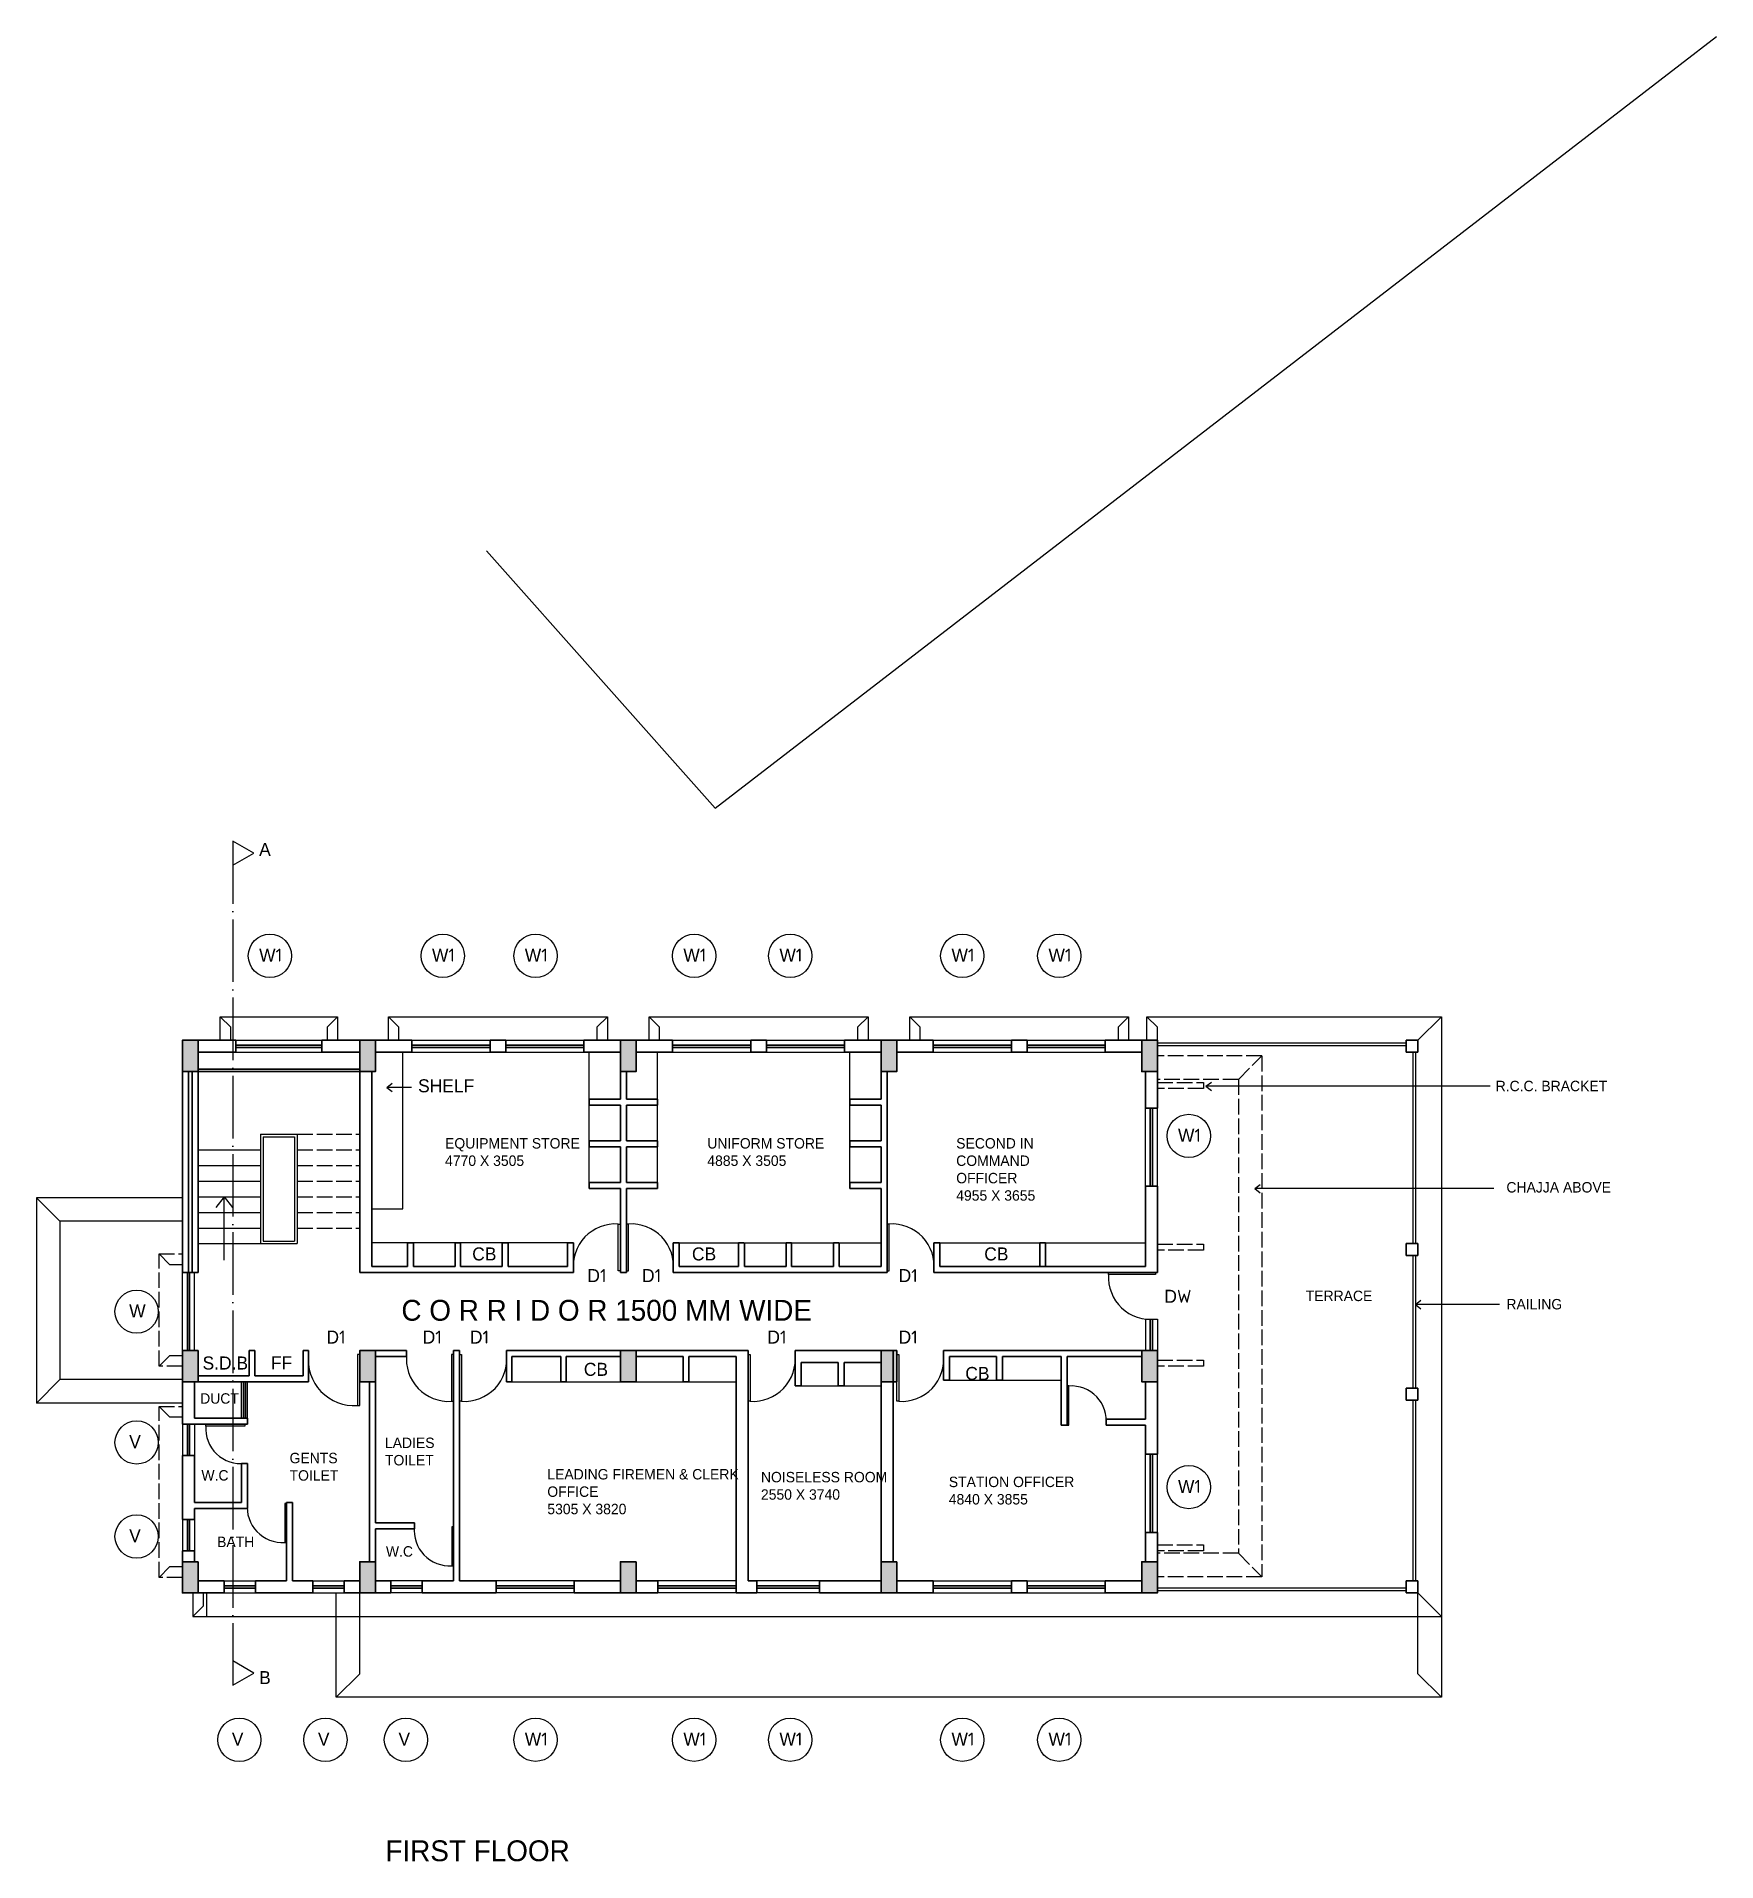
# Model space of a CAD drawing. Header units: millimetres. Extents: x 99749 to 363573, y 5266 to 161474.
# Drawn here: x 157385 to 189611, y 70013 to 105017 of the extents above; entities that cross this region are included whole.
import ezdxf

# ---------------------------------------------------------------- set-up
doc = ezdxf.new("R2010")
doc.units = ezdxf.units.MM
doc.linetypes.add('ACAD_ISO02W100', pattern=[15, 12, -3])
doc.linetypes.add('ACAD_ISO04W100', pattern=[30, 24, -3, 0, -3])
for name, color, linetype in [('COLUMNS', 7, 'Continuous'), ('STAIRS', 7, 'Continuous'), ('WALLS', 7, 'Continuous'), ('WINDOWS', 7, 'Continuous')]:
    doc.layers.add(name, color=color, linetype=linetype)

msp = doc.modelspace()

# ---------------------------------------------------------------- texts
at = {"ltscale": 50, "attachment_point": 1}
for s, insert, char_height, width in [('A', (161655.4, 89549.6), 250, 2552.056), ('W{\\fISOCPEUR|b0|i0|c0|p34;1}', (161655.4, 87522.9), 250, 2552.056), ('W{\\fISOCPEUR|b0|i0|c0|p34;1}', (166751.3, 87522.9), 250, 2552.056), ('W{\\fISOCPEUR|b0|i0|c0|p34;1}', (169792.9, 87522.9), 250, 2552.056), ('W{\\fISOCPEUR|b0|i0|c0|p34;1}', (171635.5, 87522.9), 250, 2552.056), ('W{\\fISOCPEUR|b0|i0|c0|p34;1}', (174936.2, 87522.9), 250, 2552.056), ('W{\\fISOCPEUR|b0|i0|c0|p34;1}', (176796.6, 87522.9), 250, 2552.056), ('SHELF', (164704.3, 85015.8), 250, 2552.056), ('R.C.C. BRACKET', (185374.6, 84987.3), 200, 2552.056), ('W{\\fISOCPEUR|b0|i0|c0|p34;1}', (179281, 84068), 250, 2552.056), ('EQUIPMENT STORE\\P4770 X 3505', (165222, 83887.7), 200, 2552.056), ('UNIFORM STORE\\P4885 X 3505', (170252.4, 83887.7), 200, 2552.056), ('SECOND IN COMMAND OFFICER\\P4955 X 3655', (175026.8, 83887.7), 200, 2552.056), ('CHAJJA ABOVE', (185581, 83044.2), 200, 2552.056), ('CB', (165743.1, 81790.8), 250, 2552.056), ('CB', (169957.6, 81790.8), 250, 2552.056), ('CB', (175564.7, 81790.8), 250, 2552.056), ('D{\\fISOCPEUR|b0|i0|c0|p34;1}', (167952, 81375.8), 250, 2552.056), ('D{\\fISOCPEUR|b0|i0|c0|p34;1}', (169000.5, 81375.8), 250, 2552.056), ('D{\\fISOCPEUR|b0|i0|c0|p34;1}', (173922, 81375.8), 250, 2552.056), ('D{\\fISOCPEUR|b0|i0|c0|p34;W}', (179019.5, 80978.8), 250, 2552.056), ('TERRACE', (181731.3, 80961.8), 200, 2552.056), ('W', (159162.6, 80698.7), 250, 2552.056), ('C O R R I D O R 1500 MM WIDE', (164384.7, 80785), 400, 21891.768), ('RAILING', (185581, 80802.3), 200, 2552.056), ('D{\\fISOCPEUR|b0|i0|c0|p34;1}', (162947, 80196.2), 250, 2552.056), ('D{\\fISOCPEUR|b0|i0|c0|p34;1}', (164792.9, 80196.2), 250, 2552.056), ('D{\\fISOCPEUR|b0|i0|c0|p34;1}', (165699.2, 80196.2), 250, 2552.056), ('D{\\fISOCPEUR|b0|i0|c0|p34;1}', (171404.7, 80196.2), 250, 2552.056), ('D{\\fISOCPEUR|b0|i0|c0|p34;1}', (173922, 80196.2), 250, 2552.056), ('S.D.B', (160570.3, 79699.2), 250, 2552.056), ('FF', (161881.3, 79704.2), 250, 2552.056), ('CB', (167883.9, 79577.7), 250, 2552.056), ('CB', (175201.1, 79498.1), 250, 2552.056), ('DUCT', (160524.3, 78993.9), 200, 2552.056), ('V', (159162.6, 78190.2), 250, 2552.056), ('LADIES TOILET', (164068.9, 78143.6), 200, 1717.744), ('GENTS TOILET', (162239.6, 77851.2), 200, 1550.882), ('W.C', (160548.2, 77519.8), 200, 2552.056), ('LEADING FIREMEN & CLERK OFFICE\\P5305 X 3820', (167183.7, 77540.3), 200, 3663.254), ('NOISELESS ROOM\\P2550 X 3740', (171281.3, 77485.5), 200, 2552.056), ('STATION OFFICER\\P4840 X 3855', (174884.9, 77394.1), 200, 3279.626), ('W{\\fISOCPEUR|b0|i0|c0|p34;1}', (179281, 77333.2), 250, 2552.056), ('V', (159162.6, 76386.5), 250, 2552.056), ('BATH ', (160849.4, 76243.3), 200, 1557.933), ('W.C', (164087.2, 76060.6), 200, 2552.056), ('B', (161655.4, 73664.9), 250, 2552.056), ('V', (161132, 72486.3), 250, 2552.056), ('V', (162783, 72486.3), 250, 2552.056), ('V', (164328.4, 72486.3), 250, 2552.056), ('W{\\fISOCPEUR|b0|i0|c0|p34;1}', (166751.3, 72486.3), 250, 2552.056), ('W{\\fISOCPEUR|b0|i0|c0|p34;1}', (169792.9, 72486.3), 250, 2552.056), ('W{\\fISOCPEUR|b0|i0|c0|p34;1}', (171635.5, 72486.3), 250, 2552.056), ('W{\\fISOCPEUR|b0|i0|c0|p34;1}', (174936.2, 72486.3), 250, 2552.056), ('W{\\fISOCPEUR|b0|i0|c0|p34;1}', (176796.6, 72486.3), 250, 2552.056), ('FIRST FLOOR', (164077.1, 70418.5), 400, 5179.605)]:
    msp.add_mtext(s, dxfattribs=dict(at, insert=insert, char_height=char_height, width=width))

# ---------------------------------------------------------------- blocks, each defined once
blk = doc.blocks.new('*U19')
at = {"layer": 'WALLS', "lineweight": 30, "ltscale": 50}
for p, q in [((0, 0), (0, 230)), ((600, 0), (600, 230))]:
    blk.add_line(p, q, dxfattribs=at)
at = {"layer": 'WALLS', "ltscale": 50}
for p, q in [((0, 230), (600, 230)), ((0, 0), (600, 0))]:
    blk.add_line(p, q, dxfattribs=at)
at = {"layer": 'WINDOWS', "lineweight": 30, "ltscale": 50}
for p, q in [((0, 135), (600, 135)), ((0, 95), (600, 95))]:
    blk.add_line(p, q, dxfattribs=at)
blk = doc.blocks.new('*U20')
at = {"layer": 'WALLS', "lineweight": 30, "ltscale": 50}
for p, q in [((0, 0), (0, 230)), ((1500, 0), (1500, 230))]:
    blk.add_line(p, q, dxfattribs=at)
at = {"layer": 'WALLS', "ltscale": 50}
for p, q in [((0, 230), (1500, 230)), ((0, 0), (1500, 0))]:
    blk.add_line(p, q, dxfattribs=at)
at = {"layer": 'WINDOWS', "lineweight": 30, "ltscale": 50}
for p, q in [((0, 135), (1500, 135)), ((0, 95), (1500, 95))]:
    blk.add_line(p, q, dxfattribs=at)
blk = doc.blocks.new('*U21')
at = {"layer": 'WALLS', "lineweight": 30, "ltscale": 50}
for p, q in [((0, 0), (0, 230)), ((1200, 0), (1200, 230))]:
    blk.add_line(p, q, dxfattribs=at)
at = {"layer": 'WALLS', "ltscale": 50}
for p, q in [((0, 230), (1200, 230)), ((0, 0), (1200, 0))]:
    blk.add_line(p, q, dxfattribs=at)
at = {"layer": 'WINDOWS', "lineweight": 30, "ltscale": 50}
for p, q in [((0, 135), (1200, 135)), ((0, 95), (1200, 95))]:
    blk.add_line(p, q, dxfattribs=at)
blk = doc.blocks.new('*U22')
at = {"ltscale": 50}
for p, q in [((-40, 0), (-40, 900)), ((-40, 900), (0, 900)), ((0, 900), (0, 0)), ((0, 0), (-40, 0))]:
    blk.add_line(p, q, dxfattribs=at)
blk.add_arc((-95, 92), 810, 86.1077, 186.4962, dxfattribs=at)
blk = doc.blocks.new('*U23')
at = {"ltscale": 50}
for p, q in [((0, 900), (0, 0)), ((40, 900), (0, 900)), ((40, 0), (40, 900)), ((0, 0), (40, 0))]:
    blk.add_line(p, q, dxfattribs=at)
blk.add_arc((95, 92), 810, 353.5038, 93.8923, dxfattribs=at)
blk = doc.blocks.new('*U24')
at = {"ltscale": 50}
for p, q in [((0, -900), (0, 0)), ((0, 0), (40, 0)), ((40, 0), (40, -900)), ((40, -900), (0, -900))]:
    blk.add_line(p, q, dxfattribs=at)
blk.add_arc((95, -92), 810, 266.1077, 6.4962, dxfattribs=at)
blk = doc.blocks.new('*U25')
at = {"ltscale": 50}
for p, q in [((0, 0), (-40, 0)), ((0, -900), (0, 0)), ((-40, 0), (-40, -900)), ((-40, -900), (0, -900))]:
    blk.add_line(p, q, dxfattribs=at)
blk.add_arc((-95, -92), 810, 173.5038, 273.8923, dxfattribs=at)
blk = doc.blocks.new('*U26')
at = {"ltscale": 50}
for p, q in [((0, 0), (-44, 0)), ((0, -981), (0, 0)), ((-44, 0), (-44, -981)), ((-44, -981), (0, -981))]:
    blk.add_line(p, q, dxfattribs=at)
blk.add_arc((-104, -100), 884, 173.5038, 273.8923, dxfattribs=at)
blk = doc.blocks.new('*U27')
at = {"ltscale": 50}
for p, q in [((-750, 0), (0, 0)), ((-750, -33), (-750, 0)), ((0, 0), (0, -33)), ((0, -33), (-750, -33))]:
    blk.add_line(p, q, dxfattribs=at)
blk.add_arc((-76, -79), 675, 176.1077, 276.4962, dxfattribs=at)
blk = doc.blocks.new('*U28')
at = {"ltscale": 50}
for p, q in [((0, 0), (-33, 0)), ((0, -750), (0, 0)), ((-33, 0), (-33, -750)), ((-33, -750), (0, -750))]:
    blk.add_line(p, q, dxfattribs=at)
blk.add_arc((-79, -76), 675, 173.5038, 273.8923, dxfattribs=at)
blk = doc.blocks.new('*U29')
at = {"ltscale": 50}
for p, q in [((0, 0), (-33, 0)), ((0, -750), (0, 0)), ((-33, 0), (-33, -750)), ((-33, -750), (0, -750))]:
    blk.add_line(p, q, dxfattribs=at)
blk.add_arc((-79, -76), 675, 173.5038, 273.8923, dxfattribs=at)
blk = doc.blocks.new('*U30')
at = {"ltscale": 50}
for p, q in [((0, 750), (0, 0)), ((33, 750), (0, 750)), ((33, 0), (33, 750)), ((0, 0), (33, 0))]:
    blk.add_line(p, q, dxfattribs=at)
blk.add_arc((79, 76), 675, 353.5038, 93.8923, dxfattribs=at)
blk = doc.blocks.new('*U31')
at = {"ltscale": 50}
for p, q in [((-900, 0), (0, 0)), ((-900, -40), (-900, 0)), ((0, 0), (0, -40)), ((0, -40), (-900, -40))]:
    blk.add_line(p, q, dxfattribs=at)
blk.add_arc((-92, -95), 810, 176.1077, 276.4962, dxfattribs=at)
blk = doc.blocks.new('DFVE')
at = {"ltscale": 50}
blk.add_circle((165178, 87384), 415, dxfattribs=at)
at = {"ltscale": 50, "insert": (164971, 87523), "char_height": 250, "width": 2552.06, "attachment_point": 1}
blk.add_mtext('W{\\fISOCPEUR|b0|i0|c0|p34;1}', dxfattribs=at)

# ---------------------------------------------------------------- hatches: boundary and pattern name
at = {"layer": 'WALLS', "lineweight": 30, "ltscale": 50}
h = msp.add_hatch(color=256, dxfattribs=at)
h.paths.add_polyline_path([(163884.9, 85763.1), (163584.9, 85763.1), (163584.9, 85163.1), (163884.9, 85163.1)])
h.paths.add_polyline_path([(168884.9, 85763.1), (168584.9, 85763.1), (168584.9, 85163.1), (168884.9, 85163.1)])
h.paths.add_polyline_path([(160484.9, 85763.1), (160184.9, 85763.1), (160184.9, 85163.1), (160484.9, 85163.1)])
h.paths.add_polyline_path([(173884.9, 85763.1), (173584.9, 85763.1), (173584.9, 85163.1), (173884.9, 85163.1)])
h.paths.add_polyline_path([(178884.9, 85763.1), (178584.9, 85763.1), (178584.9, 85163.1), (178884.9, 85163.1)])
h.paths.add_polyline_path([(178884.9, 79813.1), (178584.9, 79813.1), (178584.9, 79213.1), (178884.9, 79213.1)])
h.paths.add_polyline_path([(173884.9, 79813.1), (173584.9, 79813.1), (173584.9, 79213.1), (173884.9, 79213.1)])
h.paths.add_polyline_path([(168884.9, 79813.1), (168584.9, 79813.1), (168584.9, 79213.1), (168884.9, 79213.1)])
h.paths.add_polyline_path([(163884.9, 79813.1), (163584.9, 79813.1), (163584.9, 79213.1), (163884.9, 79213.1)])
h.paths.add_polyline_path([(160484.9, 79813.1), (160184.9, 79813.1), (160184.9, 79213.1), (160484.9, 79213.1)])
h.paths.add_polyline_path([(160484.9, 75763.1), (160184.9, 75763.1), (160184.9, 75163.1), (160484.9, 75163.1)])
h.paths.add_polyline_path([(163884.9, 75763.1), (163584.9, 75763.1), (163584.9, 75163.1), (163884.9, 75163.1)])
h.paths.add_polyline_path([(168884.9, 75763.1), (168584.9, 75763.1), (168584.9, 75163.1), (168884.9, 75163.1)])
h.paths.add_polyline_path([(173884.9, 75763.1), (173584.9, 75763.1), (173584.9, 75163.1), (173884.9, 75163.1)])
h.paths.add_polyline_path([(178884.9, 75763.1), (178584.9, 75763.1), (178584.9, 75163.1), (178884.9, 75163.1)])

# ---------------------------------------------------------------- linework, layer by layer
at = {"linetype": 'ACAD_ISO04W100', "ltscale": 50}
msp.add_line((161153.2, 89582.2), (161153.2, 73396.8), dxfattribs=at)
at = {"linetype": 'Continuous', "ltscale": 25}
for p, q in [((160909.9, 85763.1), (160909.9, 86213.1)), ((160909.9, 86213.1), (163159.9, 86213.1)), ((160909.9, 86213.1), (161109.9, 86013.1)), ((162959.9, 86013.1), (163159.9, 86213.1)), ((163159.9, 86213.1), (163159.9, 85763.1)), ((164134.9, 85763.1), (164134.9, 86213.1)), ((164134.9, 86213.1), (168334.9, 86213.1)), ((164134.9, 86213.1), (164334.9, 86013.1)), ((168134.9, 86013.1), (168334.9, 86213.1)), ((168334.9, 86213.1), (168334.9, 85763.1)), ((169134.9, 85763.1), (169134.9, 86213.1)), ((169134.9, 86213.1), (173334.9, 86213.1)), ((169134.9, 86213.1), (169334.9, 86013.1)), ((173134.9, 86013.1), (173334.9, 86213.1)), ((173334.9, 86213.1), (173334.9, 85763.1)), ((174134.9, 85763.1), (174134.9, 86213.1)), ((174134.9, 86213.1), (178334.9, 86213.1)), ((174134.9, 86213.1), (174334.9, 86013.1)), ((178134.9, 86013.1), (178334.9, 86213.1)), ((178334.9, 86213.1), (178334.9, 85763.1)), ((178684.9, 85763.1), (178684.9, 86213.1)), ((178684.9, 86213.1), (183334.9, 86213.1)), ((178684.9, 86213.1), (178884.9, 86013.1)), ((183210.2, 86213.1), (184334.9, 86213.1)), ((184334.9, 86213.1), (184334.9, 73163.1)), ((161109.9, 85763.1), (161109.9, 86013.1)), ((162959.9, 86013.1), (162959.9, 85763.1)), ((164334.9, 85763.1), (164334.9, 86013.1)), ((168134.9, 86013.1), (168134.9, 85763.1)), ((169334.9, 85763.1), (169334.9, 86013.1)), ((173134.9, 86013.1), (173134.9, 85763.1)), ((174334.9, 85763.1), (174334.9, 86013.1)), ((178134.9, 86013.1), (178134.9, 85763.1)), ((178884.9, 85763.1), (178884.9, 86013.1)), ((160384.9, 75163.1), (160384.9, 74713.1)), ((160384.9, 74713.1), (160584.9, 74913.1)), ((160584.9, 75163.1), (160584.9, 74913.1)), ((160653.7, 74713.1), (160653.7, 75163.1)), ((163134.9, 73163.1), (163134.9, 75163.1)), ((163584.9, 73613.1), (163584.9, 75163.1)), ((183884.9, 73613.1), (183884.9, 75163.1)), ((160384.9, 74713.1), (184334.9, 74713.1)), ((163134.9, 73163.1), (163584.9, 73613.1)), ((184334.9, 73163.1), (183884.9, 73613.1)), ((184334.9, 73163.1), (163134.9, 73163.1))]:
    msp.add_line(p, q, dxfattribs=at)
at = {"ltscale": 50}
for p, q in [((183884.9, 85763.1), (184334.9, 86213.1)), ((164414.9, 82533.1), (164414.9, 85533.1)), ((167984.9, 83033.1), (167984.9, 85533.1)), ((169299.9, 83033.1), (169299.9, 85533.1)), ((172984.9, 83033.1), (172984.9, 85533.1)), ((178884.9, 85713.1), (183654.9, 85713.1)), ((178884.9, 85663.1), (183654.9, 85663.1)), ((183784.9, 85533.1), (183784.9, 81863.1)), ((183834.9, 85533.1), (183834.9, 81863.1)), ((164104.3, 84860.8), (164209.4, 84942.9)), ((164580.7, 84860.8), (164104.3, 84860.8)), ((164104.3, 84860.8), (164209.4, 84778.7)), ((179816.8, 84880.8), (179922, 84963)), ((185267.6, 84880.8), (179816.8, 84880.8)), ((179816.8, 84880.8), (179922, 84798.7)), ((180753.7, 82918.1), (180858.8, 83000.3)), ((160184.9, 82743.1), (157384.9, 82743.1)), ((157384.9, 82743.1), (157384.9, 78805.6)), ((157384.9, 82743.1), (157834.9, 82293.1)), ((160985, 82763.1), (160827.6, 82555.7)), ((160985, 81545.7), (160985, 82763.1)), ((160985, 82763.1), (161142.5, 82555.7)), ((185342.1, 82918.1), (180753.7, 82918.1)), ((180753.7, 82918.1), (180858.8, 82836)), ((157834.9, 82293.1), (157834.9, 79255.6)), ((160184.9, 82293.1), (157834.9, 82293.1)), ((163814.9, 82533.1), (164414.9, 82533.1)), ((167684.9, 81878.1), (163814.9, 81878.1)), ((169599.9, 81878.1), (173584.9, 81878.1)), ((174714.9, 81878.1), (178654.9, 81878.1)), ((183784.9, 81633.1), (183784.9, 79093.1)), ((183834.9, 81633.1), (183834.9, 79093.1)), ((183834.9, 80696.9), (183940, 80779)), ((185447.4, 80696.9), (183834.9, 80696.9)), ((183834.9, 80696.9), (183940, 80614.8)), ((157384.9, 78805.6), (157834.9, 79255.6)), ((160184.9, 79255.6), (157834.9, 79255.6)), ((166399.9, 79213.1), (170804.9, 79213.1)), ((171934.9, 79133.1), (173584.9, 79133.1)), ((174784.9, 79248.1), (177039.9, 79248.1)), ((160184.9, 78805.6), (157384.9, 78805.6)), ((183784.9, 78863.1), (183784.9, 75393.1)), ((183834.9, 78863.1), (183834.9, 75393.1)), ((178884.9, 75263.1), (183654.9, 75263.1)), ((178884.9, 75213.1), (183654.9, 75213.1)), ((183884.9, 75163.1), (184334.9, 74713.1))]:
    msp.add_line(p, q, dxfattribs=at)
at = {"linetype": 'ACAD_ISO02W100', "ltscale": 25}
for p, q in [((180889.4, 85464.9), (178884.9, 85464.9)), ((180439.4, 85014.9), (180889.4, 85464.9)), ((180889.4, 85464.9), (180889.4, 75474.7)), ((180439.4, 85014.9), (178884.9, 85014.9)), ((178884.9, 84951.1), (179770.8, 84951.1)), ((179770.8, 84836.1), (178884.9, 84836.1)), ((179770.8, 84951.1), (179770.8, 84836.1)), ((180439.4, 85014.9), (180439.4, 75924.7)), ((159734.9, 79513.1), (159734.9, 81665.7)), ((159934.9, 81465.7), (159734.9, 81665.7)), ((159734.9, 81665.7), (160184.9, 81665.7)), ((178884.9, 81853.4), (179770.8, 81853.4)), ((179770.8, 81738.4), (178884.9, 81738.4)), ((179770.8, 81853.4), (179770.8, 81738.4)), ((159934.9, 81465.7), (160184.9, 81465.7)), ((159734.9, 79513.1), (159934.9, 79713.1)), ((160184.9, 79513.1), (159734.9, 79513.1)), ((160184.9, 79713.1), (159934.9, 79713.1)), ((178884.9, 79628.1), (179770.8, 79628.1)), ((179770.8, 79513.1), (178884.9, 79513.1)), ((179770.8, 79628.1), (179770.8, 79513.1)), ((159734.9, 75463.1), (159734.9, 78741.7)), ((159934.9, 78541.7), (159734.9, 78741.7)), ((159734.9, 78741.7), (160184.9, 78741.7)), ((159934.9, 78541.7), (160184.9, 78541.7)), ((178884.9, 76083.7), (179770.8, 76083.7)), ((179770.8, 75968.7), (178884.9, 75968.7)), ((179770.8, 76083.7), (179770.8, 75968.7)), ((159734.9, 75463.1), (159934.9, 75663.1)), ((160184.9, 75663.1), (159934.9, 75663.1)), ((180439.4, 75924.7), (178884.9, 75924.7)), ((180439.4, 75924.7), (180889.4, 75474.7)), ((160184.9, 75463.1), (159734.9, 75463.1)), ((180889.4, 75474.7), (178884.9, 75474.7))]:
    msp.add_line(p, q, dxfattribs=at)
at = {"ltscale": 50}
for points in [[(161553.5, 89351.1), (161153.2, 89582.2), (161153.2, 89120)], [(161553.5, 73628), (161153.2, 73859.1), (161153.2, 73396.8)]]:
    msp.add_lwpolyline(points, close=True, dxfattribs=at)
for centre in [(161863.1, 87384.2), (166959, 87384.2), (170000.6, 87384.2), (171843.2, 87384.2), (175143.9, 87384.2), (177004.3, 87384.2), (179488.7, 83929.4), (159306.1, 80558.9), (159306.1, 78050.5), (179488.7, 77194.6), (159306.1, 76246.7), (161275.5, 72346.5), (162926.5, 72346.5), (164471.9, 72346.5), (166959, 72347.7), (170000.6, 72347.7), (171843.2, 72347.7), (175143.9, 72347.7), (177004.3, 72347.7)]:
    msp.add_circle(centre, 415.4, dxfattribs=at)
at = {"layer": 'COLUMNS', "lineweight": 30, "ltscale": 50}
for p, q in [((183884.9, 85763.1), (183654.9, 85763.1)), ((183654.9, 85763.1), (183654.9, 85533.1)), ((183884.9, 85533.1), (183884.9, 85763.1)), ((183654.9, 85533.1), (183884.9, 85533.1)), ((183884.9, 81863.1), (183654.9, 81863.1)), ((183884.9, 81863.1), (183654.9, 81863.1)), ((183654.9, 81863.1), (183654.9, 81633.1)), ((183654.9, 81633.1), (183884.9, 81633.1)), ((183884.9, 81633.1), (183884.9, 81863.1)), ((183884.9, 81633.1), (183884.9, 81863.1)), ((183884.9, 79093.1), (183654.9, 79093.1)), ((183654.9, 79093.1), (183654.9, 78863.1)), ((183654.9, 78863.1), (183884.9, 78863.1)), ((183654.9, 78863.1), (183884.9, 78863.1)), ((183884.9, 78863.1), (183884.9, 79093.1)), ((183884.9, 78863.1), (183884.9, 79093.1)), ((183884.9, 75393.1), (183654.9, 75393.1)), ((183654.9, 75393.1), (183654.9, 75163.1)), ((183884.9, 75163.1), (183884.9, 75393.1)), ((183884.9, 75163.1), (183884.9, 75393.1)), ((183654.9, 75163.1), (183884.9, 75163.1)), ((183654.9, 75163.1), (183884.9, 75163.1))]:
    msp.add_line(p, q, dxfattribs=at)
for points in [[(160484.9, 85763.1), (160184.9, 85763.1), (160184.9, 85163.1), (160484.9, 85163.1)], [(163884.9, 85763.1), (163584.9, 85763.1), (163584.9, 85163.1), (163884.9, 85163.1)], [(168884.9, 85763.1), (168584.9, 85763.1), (168584.9, 85163.1), (168884.9, 85163.1)], [(173884.9, 85763.1), (173584.9, 85763.1), (173584.9, 85163.1), (173884.9, 85163.1)], [(178884.9, 85763.1), (178584.9, 85763.1), (178584.9, 85163.1), (178884.9, 85163.1)], [(160484.9, 79813.1), (160184.9, 79813.1), (160184.9, 79213.1), (160484.9, 79213.1)], [(163884.9, 79813.1), (163584.9, 79813.1), (163584.9, 79213.1), (163884.9, 79213.1)], [(168884.9, 79813.1), (168584.9, 79813.1), (168584.9, 79213.1), (168884.9, 79213.1)], [(173884.9, 79813.1), (173584.9, 79813.1), (173584.9, 79213.1), (173884.9, 79213.1)], [(178884.9, 79813.1), (178584.9, 79813.1), (178584.9, 79213.1), (178884.9, 79213.1)], [(160484.9, 75763.1), (160184.9, 75763.1), (160184.9, 75163.1), (160484.9, 75163.1)], [(163884.9, 75763.1), (163584.9, 75763.1), (163584.9, 75163.1), (163884.9, 75163.1)], [(168884.9, 75763.1), (168584.9, 75763.1), (168584.9, 75163.1), (168884.9, 75163.1)], [(173884.9, 75763.1), (173584.9, 75763.1), (173584.9, 75163.1), (173884.9, 75163.1)], [(178884.9, 75763.1), (178584.9, 75763.1), (178584.9, 75163.1), (178884.9, 75163.1)]]:
    msp.add_lwpolyline(points, close=True, dxfattribs=at)
at = {"layer": 'STAIRS', "ltscale": 50}
for p, q in [((160484.9, 83663.1), (161684.9, 83663.1)), ((161684.9, 83963.1), (161684.9, 81863.1)), ((161684.9, 83963.1), (162384.9, 83963.1)), ((161734.9, 83913.1), (161734.9, 81913.1)), ((161734.9, 83913.1), (162334.9, 83913.1)), ((162334.9, 83913.1), (162334.9, 81913.1)), ((162384.9, 83963.1), (162384.9, 81863.1)), ((160484.9, 83363.1), (161684.9, 83363.1)), ((160484.9, 83063.1), (161684.9, 83063.1)), ((160484.9, 82763.1), (161684.9, 82763.1)), ((160484.9, 82463.1), (161684.9, 82463.1)), ((160484.9, 82463.1), (161684.9, 82463.1)), ((160484.9, 82163.1), (161684.9, 82163.1)), ((161734.9, 81913.1), (162334.9, 81913.1)), ((160484.9, 81863.1), (161684.9, 81863.1))]:
    msp.add_line(p, q, dxfattribs=at)
at = {"layer": 'STAIRS', "linetype": 'ACAD_ISO02W100', "ltscale": 25}
for p, q in [((162384.9, 83963.1), (163584.9, 83963.1)), ((162384.9, 83663.1), (163584.9, 83663.1)), ((162384.9, 83363.1), (163584.9, 83363.1)), ((162384.9, 83063.1), (163584.9, 83063.1)), ((162384.9, 82763.1), (163584.9, 82763.1)), ((162384.9, 82463.1), (163584.9, 82463.1)), ((162384.9, 82163.1), (163584.9, 82163.1))]:
    msp.add_line(p, q, dxfattribs=at)
at = {"layer": 'STAIRS', "linetype": 'Continuous', "ltscale": 25}
msp.add_line((161684.9, 81863.1), (162384.9, 81863.1), dxfattribs=at)
at = {"layer": 'WALLS', "ltscale": 50}
for p, q in [((170403.9, 90217.2), (189610.8, 105016.8)), ((166013.7, 95150.4), (170403.9, 90217.2)), ((161209.9, 85763.1), (162859.9, 85763.1)), ((161209.9, 85763.1), (162859.9, 85763.1)), ((164584.9, 85763.1), (166084.9, 85763.1)), ((166384.9, 85763.1), (167884.9, 85763.1)), ((169584.9, 85763.1), (171084.9, 85763.1)), ((171384.9, 85763.1), (172884.9, 85763.1)), ((174584.9, 85763.1), (176084.9, 85763.1)), ((176384.9, 85763.1), (177884.9, 85763.1)), ((161209.9, 85533.1), (162859.9, 85533.1)), ((161209.9, 85533.1), (162859.9, 85533.1)), ((164584.9, 85533.1), (166084.9, 85533.1)), ((166384.9, 85533.1), (167884.9, 85533.1)), ((169584.9, 85533.1), (171084.9, 85533.1)), ((171384.9, 85533.1), (172884.9, 85533.1)), ((174584.9, 85533.1), (176084.9, 85533.1)), ((176384.9, 85533.1), (177884.9, 85533.1)), ((178654.9, 82963.1), (178654.9, 84463.1)), ((178884.9, 82963.1), (178884.9, 84463.1)), ((160184.9, 79813.1), (160184.9, 81313.1)), ((160184.9, 79813.1), (160184.9, 81313.1)), ((160414.9, 79813.1), (160414.9, 81313.1)), ((160414.9, 79813.1), (160414.9, 81313.1)), ((178654.9, 80413.1), (178654.9, 79813.1)), ((178654.9, 80413.1), (178884.9, 80413.1)), ((178884.9, 80413.1), (178884.9, 79813.1)), ((161314.9, 78513.1), (161314.9, 79213.1)), ((161429.9, 78513.1), (161429.9, 79213.1)), ((178654.9, 76323.1), (178654.9, 77823.1)), ((178884.9, 76323.1), (178884.9, 77823.1)), ((174584.9, 75393.1), (176084.9, 75393.1)), ((176384.9, 75393.1), (177884.9, 75393.1)), ((174584.9, 75163.1), (176084.9, 75163.1)), ((176384.9, 75163.1), (177884.9, 75163.1))]:
    msp.add_line(p, q, dxfattribs=at)
at = {"layer": 'WALLS', "lineweight": 30, "ltscale": 50}
for p, q in [((161209.9, 85763.1), (160184.9, 85763.1)), ((161209.9, 85533.1), (161209.9, 85763.1)), ((163884.9, 85763.1), (162859.9, 85763.1)), ((162859.9, 85533.1), (162859.9, 85763.1)), ((164584.9, 85763.1), (162859.9, 85763.1)), ((164584.9, 85533.1), (164584.9, 85763.1)), ((166384.9, 85763.1), (166084.9, 85763.1)), ((166084.9, 85533.1), (166084.9, 85763.1)), ((166384.9, 85533.1), (166384.9, 85763.1)), ((169584.9, 85763.1), (167884.9, 85763.1)), ((167884.9, 85533.1), (167884.9, 85763.1)), ((169584.9, 85533.1), (169584.9, 85763.1)), ((171384.9, 85763.1), (171084.9, 85763.1)), ((171384.9, 85763.1), (171084.9, 85763.1)), ((171084.9, 85533.1), (171084.9, 85763.1)), ((171384.9, 85533.1), (171384.9, 85763.1)), ((174584.9, 85763.1), (172884.9, 85763.1)), ((172884.9, 85533.1), (172884.9, 85763.1)), ((174584.9, 85533.1), (174584.9, 85763.1)), ((176384.9, 85763.1), (176084.9, 85763.1)), ((176384.9, 85763.1), (176084.9, 85763.1)), ((176084.9, 85533.1), (176084.9, 85763.1)), ((176384.9, 85533.1), (176384.9, 85763.1)), ((177884.9, 85533.1), (177884.9, 85763.1)), ((177884.9, 85763.1), (178584.9, 85763.1)), ((178884.9, 85763.1), (178884.9, 85563.1)), ((161209.9, 85533.1), (160484.9, 85533.1)), ((163584.9, 85533.1), (162859.9, 85533.1)), ((164584.9, 85533.1), (163884.9, 85533.1)), ((166384.9, 85533.1), (166084.9, 85533.1)), ((168584.9, 85533.1), (167884.9, 85533.1)), ((169584.9, 85533.1), (168884.9, 85533.1)), ((171384.9, 85533.1), (171084.9, 85533.1)), ((171384.9, 85533.1), (171084.9, 85533.1)), ((173584.9, 85533.1), (172884.9, 85533.1)), ((174584.9, 85533.1), (173884.9, 85533.1)), ((176384.9, 85533.1), (176084.9, 85533.1)), ((176384.9, 85533.1), (176084.9, 85533.1)), ((178584.9, 85533.1), (177884.9, 85533.1)), ((160184.9, 85163.1), (160184.9, 81313.1)), ((160299.9, 85163.1), (160299.9, 81313.1)), ((160369.9, 85163.1), (160369.9, 81313.1)), ((160484.9, 85213.1), (163584.9, 85213.1)), ((160484.9, 85163.1), (163584.9, 85163.1)), ((160484.9, 85163.1), (160484.9, 81313.1)), ((163584.9, 85163.1), (163584.9, 81313.1)), ((163814.9, 81428.1), (163814.9, 85163.1)), ((168584.9, 85163.1), (168584.9, 84633.1)), ((168699.9, 84633.1), (168699.9, 85163.1)), ((173584.9, 85163.1), (173584.9, 84633.1)), ((173699.9, 81313.1), (173699.9, 85163.1)), ((178654.9, 85163.1), (178654.9, 84463.1)), ((178884.9, 85163.1), (178884.9, 84463.1)), ((168584.9, 84633.1), (167984.9, 84633.1)), ((167984.9, 84633.1), (167984.9, 84518.1)), ((168584.9, 84518.1), (167984.9, 84518.1)), ((168584.9, 84518.1), (168584.9, 83833.1)), ((168699.9, 84633.1), (169299.9, 84633.1)), ((168699.9, 84518.1), (169299.9, 84518.1)), ((168699.9, 83833.1), (168699.9, 84518.1)), ((169299.9, 84633.1), (169299.9, 84518.1)), ((173584.9, 84633.1), (172984.9, 84633.1)), ((172984.9, 84633.1), (172984.9, 84518.1)), ((173584.9, 84518.1), (172984.9, 84518.1)), ((173584.9, 84518.1), (173584.9, 83833.1)), ((178654.9, 84463.1), (178884.9, 84463.1)), ((167984.9, 83833.1), (167984.9, 83718.1)), ((168584.9, 83833.1), (167984.9, 83833.1)), ((168584.9, 83718.1), (167984.9, 83718.1)), ((168584.9, 83718.1), (168584.9, 83033.1)), ((168699.9, 83833.1), (169299.9, 83833.1)), ((168699.9, 83718.1), (169299.9, 83718.1)), ((168699.9, 83033.1), (168699.9, 83718.1)), ((169299.9, 83833.1), (169299.9, 83718.1)), ((173584.9, 83833.1), (172984.9, 83833.1)), ((172984.9, 83833.1), (172984.9, 83718.1)), ((173584.9, 83718.1), (172984.9, 83718.1)), ((173584.9, 83718.1), (173584.9, 83033.1)), ((167984.9, 83033.1), (167984.9, 82918.1)), ((168584.9, 83033.1), (167984.9, 83033.1)), ((168699.9, 83033.1), (169299.9, 83033.1)), ((169299.9, 83033.1), (169299.9, 82918.1)), ((173584.9, 83033.1), (172984.9, 83033.1)), ((172984.9, 83033.1), (172984.9, 82918.1)), ((178654.9, 82963.1), (178884.9, 82963.1)), ((178654.9, 82963.1), (178654.9, 81428.1)), ((178884.9, 82963.1), (178884.9, 81313.1)), ((168584.9, 82918.1), (167984.9, 82918.1)), ((168584.9, 82918.1), (168584.9, 81313.1)), ((168699.9, 81313.1), (168699.9, 82918.1)), ((168699.9, 82918.1), (169299.9, 82918.1)), ((173584.9, 82918.1), (172984.9, 82918.1)), ((173584.9, 82918.1), (173584.9, 81428.1)), ((164499.9, 81428.1), (164499.9, 81878.1)), ((164614.9, 81878.1), (164509.9, 81878.1)), ((164614.9, 81428.1), (164614.9, 81878.1)), ((165519.9, 81878.1), (165414.9, 81878.1)), ((165414.9, 81428.1), (165414.9, 81878.1)), ((165519.9, 81428.1), (165519.9, 81878.1)), ((166319.9, 81428.1), (166319.9, 81878.1)), ((166434.9, 81878.1), (166329.9, 81878.1)), ((166434.9, 81428.1), (166434.9, 81878.1)), ((167569.9, 81428.1), (167569.9, 81878.1)), ((167684.9, 81878.1), (167569.9, 81878.1)), ((167684.9, 81428.1), (167684.9, 81878.1)), ((169599.9, 81428.1), (169599.9, 81878.1)), ((169599.9, 81878.1), (169714.9, 81878.1)), ((169714.9, 81428.1), (169714.9, 81878.1)), ((170849.9, 81428.1), (170849.9, 81878.1)), ((170849.9, 81878.1), (170954.9, 81878.1)), ((170964.9, 81428.1), (170964.9, 81878.1)), ((171764.9, 81428.1), (171764.9, 81878.1)), ((171764.9, 81878.1), (171869.9, 81878.1)), ((171869.9, 81428.1), (171869.9, 81878.1)), ((172669.9, 81428.1), (172669.9, 81878.1)), ((172669.9, 81878.1), (172774.9, 81878.1)), ((172784.9, 81428.1), (172784.9, 81878.1)), ((174599.9, 81313.1), (174599.9, 81878.1)), ((174599.9, 81878.1), (174714.9, 81878.1)), ((174714.9, 81428.1), (174714.9, 81878.1)), ((176632.4, 81428.1), (176632.4, 81878.1)), ((176632.4, 81878.1), (176737.4, 81878.1)), ((176737.4, 81428.1), (176737.4, 81878.1)), ((160184.9, 81313.1), (160484.9, 81313.1)), ((163584.9, 81313.1), (163814.9, 81313.1)), ((163584.9, 81313.1), (167684.9, 81313.1)), ((163814.9, 81428.1), (164499.9, 81428.1)), ((164614.9, 81428.1), (165414.9, 81428.1)), ((165519.9, 81428.1), (166319.9, 81428.1)), ((166434.9, 81428.1), (167569.9, 81428.1)), ((167684.9, 81428.1), (167684.9, 81313.1)), ((168584.9, 81313.1), (168699.9, 81313.1)), ((169599.9, 81313.1), (169599.9, 81428.1)), ((169599.9, 81313.1), (173699.9, 81313.1)), ((169714.9, 81428.1), (170849.9, 81428.1)), ((170839.9, 81428.1), (170849.9, 81428.1)), ((170964.9, 81428.1), (171764.9, 81428.1)), ((171869.9, 81428.1), (172669.9, 81428.1)), ((172784.9, 81428.1), (173584.9, 81428.1)), ((173584.9, 81313.1), (173699.9, 81313.1)), ((174599.9, 81313.1), (178884.9, 81313.1)), ((174714.9, 81428.1), (178654.9, 81428.1)), ((178654.9, 81313.1), (178884.9, 81313.1)), ((161465.4, 79328.1), (161465.4, 79813.1)), ((161465.4, 79813.1), (161570.4, 79813.1)), ((161570.4, 79328.1), (161570.4, 79813.1)), ((162498.4, 79328.1), (162498.4, 79813.1)), ((162498.4, 79813.1), (162603.4, 79813.1)), ((162603.4, 79213.1), (162603.4, 79813.1)), ((163884.9, 79813.1), (164484.9, 79813.1)), ((164484.9, 79813.1), (164484.9, 79698.1)), ((165384.9, 79813.1), (165384.9, 75393.1)), ((165384.9, 79813.1), (165499.9, 79813.1)), ((165499.9, 79813.1), (165499.9, 75393.1)), ((166399.9, 79813.1), (166399.9, 79698.1)), ((166399.9, 79813.1), (171034.9, 79813.1)), ((171034.9, 79813.1), (171034.9, 75393.1)), ((171934.9, 79813.1), (171934.9, 79698.1)), ((171934.9, 79813.1), (173884.9, 79813.1)), ((173814.9, 79813.1), (173814.9, 75763.1)), ((174784.9, 79813.1), (174784.9, 79698.1)), ((174784.9, 79813.1), (178884.9, 79813.1)), ((163884.9, 79698.1), (164484.9, 79698.1)), ((166399.9, 79698.1), (166399.9, 79213.1)), ((166504.9, 79698.1), (167439.9, 79698.1)), ((166504.9, 79698.1), (166504.9, 79213.1)), ((167439.9, 79698.1), (167439.9, 79213.1)), ((167544.9, 79698.1), (167544.9, 79213.1)), ((167544.9, 79698.1), (168584.9, 79698.1)), ((168884.9, 79698.1), (169792.4, 79698.1)), ((169792.4, 79698.1), (169792.4, 79213.1)), ((169897.4, 79698.1), (169897.4, 79213.1)), ((169897.4, 79698.1), (170804.9, 79698.1)), ((170804.9, 79698.1), (170804.9, 75393.1)), ((171934.9, 79698.1), (171934.9, 79133.1)), ((172049.9, 79583.1), (172759.9, 79583.1)), ((172049.9, 79133.1), (172049.9, 79583.1)), ((172759.9, 79583.1), (172759.9, 79133.1)), ((172874.9, 79133.1), (172874.9, 79583.1)), ((172874.9, 79583.1), (173584.9, 79583.1)), ((173584.9, 79583.1), (173584.9, 75393.1)), ((174784.9, 79698.1), (174784.9, 79248.1)), ((174899.9, 79698.1), (175799.9, 79698.1)), ((174899.9, 79248.1), (174899.9, 79698.1)), ((175799.9, 79248.1), (175799.9, 79698.1)), ((175914.9, 79248.1), (175914.9, 79698.1)), ((175914.9, 79698.1), (177039.9, 79698.1)), ((177039.9, 79698.1), (177039.9, 78383.1)), ((177154.9, 79698.1), (177154.9, 78383.1)), ((177154.9, 79698.1), (178584.9, 79698.1)), ((160184.9, 79213.1), (160184.9, 78398.1)), ((160414.9, 79213.1), (160414.9, 78513.1)), ((160484.9, 79328.1), (161465.4, 79328.1)), ((160484.9, 79213.1), (162603.4, 79213.1)), ((161570.4, 79328.1), (162498.4, 79328.1)), ((163769.9, 79213.1), (163769.9, 75763.1)), ((163884.9, 79213.1), (163884.9, 76508.1)), ((166504.9, 79213.1), (166399.9, 79213.1)), ((167544.9, 79213.1), (167439.9, 79213.1)), ((169792.4, 79213.1), (169897.4, 79213.1)), ((171934.9, 79133.1), (172049.9, 79133.1)), ((172759.9, 79133.1), (172874.9, 79133.1)), ((174784.9, 79248.1), (174899.9, 79248.1)), ((175799.9, 79248.1), (175914.9, 79248.1)), ((178654.9, 79213.1), (178654.9, 78498.1)), ((178884.9, 79213.1), (178884.9, 77823.1)), ((160414.9, 78513.1), (161429.9, 78513.1)), ((161429.9, 78398.1), (161429.9, 78513.1)), ((177904.9, 78498.1), (178654.9, 78498.1)), ((177904.9, 78498.1), (177904.9, 78383.1)), ((160414.9, 78398.1), (161429.9, 78398.1)), ((177039.9, 78383.1), (177154.9, 78383.1)), ((177904.9, 78383.1), (178654.9, 78383.1)), ((178654.9, 77823.1), (178654.9, 78383.1)), ((160184.9, 77798.1), (160184.9, 76573.1)), ((160414.9, 77798.1), (160414.9, 76898.1)), ((178654.9, 77823.1), (178884.9, 77823.1)), ((161314.9, 77648.1), (161314.9, 76898.1)), ((161314.9, 77648.1), (161429.9, 77648.1)), ((161429.9, 77648.1), (161429.9, 76783.1)), ((160414.9, 76898.1), (161314.9, 76898.1)), ((160414.9, 76783.1), (161429.9, 76783.1)), ((160414.9, 76783.1), (160414.9, 76573.1)), ((162179.9, 76898.1), (162179.9, 75393.1)), ((162179.9, 76898.1), (162294.9, 76898.1)), ((162294.9, 76898.1), (162294.9, 75393.1)), ((163884.9, 76508.1), (164634.9, 76508.1)), ((163884.9, 76393.1), (164634.9, 76393.1)), ((163884.9, 76393.1), (163884.9, 75763.1)), ((164634.9, 76508.1), (164634.9, 76393.1)), ((178654.9, 76323.1), (178654.9, 75763.1)), ((178654.9, 76323.1), (178884.9, 76323.1)), ((178884.9, 76323.1), (178884.9, 75763.1)), ((160184.9, 75973.1), (160184.9, 75163.1)), ((160414.9, 75973.1), (160414.9, 75763.1)), ((160484.9, 75393.1), (160984.9, 75393.1)), ((161584.9, 75393.1), (162179.9, 75393.1)), ((162294.9, 75393.1), (162684.9, 75393.1)), ((163284.9, 75393.1), (163584.9, 75393.1)), ((163884.9, 75393.1), (164184.9, 75393.1)), ((164784.9, 75393.1), (165384.9, 75393.1)), ((165499.9, 75393.1), (166199.9, 75393.1)), ((167699.9, 75393.1), (168584.9, 75393.1)), ((168884.9, 75393.1), (169304.9, 75393.1)), ((171034.9, 75393.1), (171204.9, 75393.1)), ((172404.9, 75393.1), (173584.9, 75393.1)), ((174584.9, 75393.1), (173884.9, 75393.1)), ((174584.9, 75298.1), (174584.9, 75393.1)), ((174584.9, 75393.1), (174584.9, 75163.1)), ((176384.9, 75393.1), (176084.9, 75393.1)), ((176384.9, 75393.1), (176084.9, 75393.1)), ((176084.9, 75163.1), (176084.9, 75393.1)), ((176384.9, 75163.1), (176384.9, 75393.1)), ((177884.9, 75393.1), (178584.9, 75393.1)), ((177884.9, 75298.1), (177884.9, 75393.1)), ((177884.9, 75393.1), (177884.9, 75163.1)), ((160184.9, 75163.1), (160984.9, 75163.1)), ((161584.9, 75163.1), (162684.9, 75163.1)), ((163284.9, 75163.1), (164184.9, 75163.1)), ((164784.9, 75163.1), (166199.9, 75163.1)), ((167699.9, 75163.1), (169304.9, 75163.1)), ((170804.9, 75163.1), (171204.9, 75163.1)), ((172404.9, 75163.1), (174584.9, 75163.1)), ((176384.9, 75163.1), (176084.9, 75163.1)), ((176384.9, 75163.1), (176084.9, 75163.1)), ((176084.9, 75163.1), (176384.9, 75163.1)), ((177884.9, 75163.1), (178884.9, 75163.1))]:
    msp.add_line(p, q, dxfattribs=at)
at = {"layer": 'WINDOWS', "lineweight": 30, "ltscale": 50}
for p, q in [((161209.9, 85668.1), (162859.9, 85668.1)), ((161209.9, 85668.1), (162859.9, 85668.1)), ((161209.9, 85628.1), (162859.9, 85628.1)), ((161209.9, 85628.1), (162859.9, 85628.1)), ((164584.9, 85668.1), (166084.9, 85668.1)), ((164584.9, 85628.1), (166084.9, 85628.1)), ((166384.9, 85668.1), (167884.9, 85668.1)), ((166384.9, 85628.1), (167884.9, 85628.1)), ((169584.9, 85668.1), (171084.9, 85668.1)), ((169584.9, 85628.1), (171084.9, 85628.1)), ((171384.9, 85668.1), (172884.9, 85668.1)), ((171384.9, 85628.1), (172884.9, 85628.1)), ((174584.9, 85668.1), (176084.9, 85668.1)), ((174584.9, 85628.1), (176084.9, 85628.1)), ((176384.9, 85668.1), (177884.9, 85668.1)), ((176384.9, 85628.1), (177884.9, 85628.1)), ((178749.9, 82963.1), (178749.9, 84463.1)), ((178789.9, 82963.1), (178789.9, 84463.1)), ((160279.9, 79813.1), (160279.9, 81313.1)), ((160279.9, 79813.1), (160279.9, 81313.1)), ((160319.9, 79813.1), (160319.9, 81313.1)), ((160319.9, 79813.1), (160319.9, 81313.1)), ((178749.9, 80413.1), (178749.9, 79813.1)), ((178789.9, 80413.1), (178789.9, 79813.1)), ((161355.1, 78513.1), (161355.1, 79213.1)), ((161395.1, 78513.1), (161395.1, 79213.1)), ((178749.9, 76323.1), (178749.9, 77823.1)), ((178789.9, 76323.1), (178789.9, 77823.1)), ((174584.9, 75298.1), (176084.9, 75298.1)), ((176384.9, 75298.1), (177884.9, 75298.1)), ((174584.9, 75258.1), (176084.9, 75258.1)), ((176384.9, 75258.1), (177884.9, 75258.1))]:
    msp.add_line(p, q, dxfattribs=at)

# ---------------------------------------------------------------- block references
at = {"ltscale": 50}
for name, p in [('*U22', (168584.9, 81339.6)), ('*U23', (168699.9, 81339.6)), ('*U23', (173699.9, 81339.6)), ('*U31', (178850.1, 81313.1)), ('*U26', (163584.9, 79739.9)), ('*U25', (165384.9, 79739.9)), ('*U24', (165499.9, 79739.9)), ('*U24', (171034.9, 79739.9)), ('*U24', (173884.9, 79739.9)), ('*U30', (177154.9, 78383.1)), ('*U27', (161381.6, 78398.1)), ('*U28', (162179.9, 76881.9)), ('*U29', (165384.9, 76434.9))]:
    msp.add_blockref(name, p, dxfattribs=at)
at = {"layer": 'WALLS', "lineweight": 30}
msp.add_blockref('DFVE', (0, 0), dxfattribs=at)
at = {"layer": 'WINDOWS', "ltscale": 50, "rotation": 270}
for p in [(160184.9, 78398.1), (160184.9, 76573.1)]:
    msp.add_blockref('*U19', p, dxfattribs=at)
at = {"layer": 'WINDOWS', "ltscale": 50}
for p in [(160984.9, 75163.1), (162684.9, 75163.1)]:
    msp.add_blockref('*U19', p, dxfattribs=at)
at = {"layer": 'WINDOWS', "ltscale": 50, "xscale": -1}
for name, p in [('*U19', (164784.9, 75163.1)), ('*U20', (167699.9, 75163.1)), ('*U20', (170804.9, 75163.1)), ('*U21', (172404.9, 75163.1))]:
    msp.add_blockref(name, p, dxfattribs=at)

msp.set_redraw_order([(e.dxf.handle, doc.entitydb.next_handle()) for e in msp.query("TEXT MTEXT ATTDEF DIMENSION ARC_DIMENSION")])  # texts and dimensions are drawn at this point

doc.saveas('drawing.dxf')
